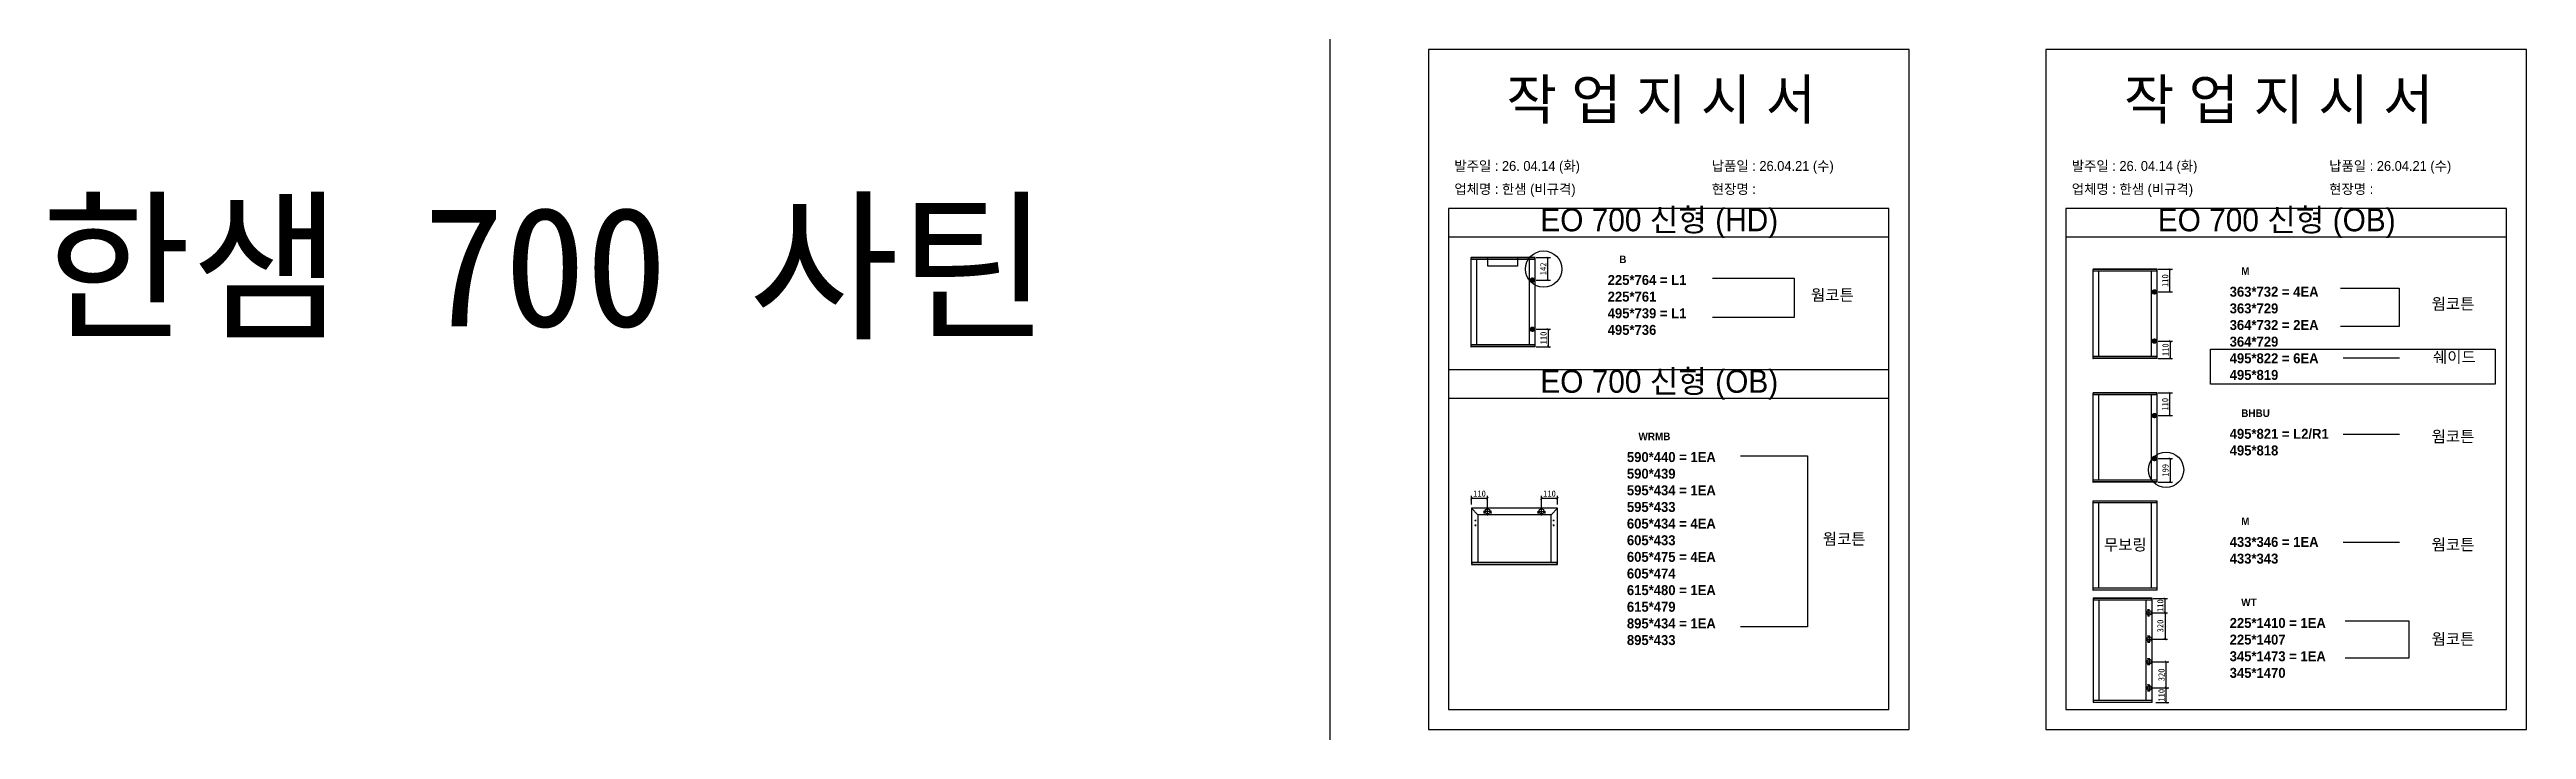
# Model space of a CAD drawing. Header units: millimetres. Extents: x -44117 to 256353, y -2095463 to 65325.
# Drawn here: x 105175 to 115088, y -869889 to -867169 of the extents above; entities that cross this region are included whole.
import ezdxf

# ---------------------------------------------------------------- set-up
doc = ezdxf.new("R2010")
doc.units = ezdxf.units.MM
doc.header["$LTSCALE"] = 10
doc.layers.add('Layer1', color=7, linetype='Continuous', lineweight=70)
doc.styles.add('MtX_Gulim', font='')
doc.styles.get('MtX_Gulim').set_extended_font_data('Gulim', bold=True)
doc.dimstyles.new('ISO-25', dxfattribs={"dimtxt": 2.5, "dimasz": 2.5, "dimexe": 1, "dimexo": 1, "dimtad": 1, "dimtxsty": 'Standard', "dimblk": 'ARCHTICK', "dimcen": 2.5, "dimadec": 0, "dimazin": 0, "dimtfac": 1, "dimtmove": 0, "dimatfit": 3, "dimfxl": 0, "dimarcsym": 0})

msp = doc.modelspace()

# ---------------------------------------------------------------- texts
at = {"linetype": 'Continuous', "style": 'MtX_Gulim'}
for s, height, p in [('B', 30.31593, (111456.95121, -868023.39344)), ('M', 30.31593, (113946.30751, -868070.37853)), ('BHBU', 30.315933, (113946.30751, -868638.83494)), ('WRMB', 30.315933, (111533.84077, -868731.76305)), ('M', 30.31593, (113946.30751, -869071.43384)), ('WT', 30.315933, (113946.30751, -869395.43612))]:
    msp.add_text(s, height=height, dxfattribs=at).set_placement(p)
at = {"attachment_point": 1}
for s, width, gutter_width, heights, insert, char_height in [('{\\fGulim|b0|i0|c129|p50;작 업 지 시 서}', 3786.0728481, 14.30944, [-178.40505], (111005.79346, -867288.21443), 160.2657825), ('{\\fGulim|b0|i0|c129|p50;작 업 지 시 서}', 3786.0728481, 14.30944, [-178.40505], (113476.97001, -867288.21443), 160.2657825), ('\\pt11;{\\fGulim|b0|i0|c129|p50;발주일 : 26. 04.14 (화)}', 3786.0728481, 14.30944, [39.49878], (110796.95058, -867614.95815), 39.2651167), ('{\\fGulim|b0|i0|c129|p50;납품일 : 26.04.21 (수)}', 3786.0728481, 14.30944, [40.16974], (111827.2054, -867614.95815), 39.2651167), ('\\pt11;{\\fGulim|b0|i0|c129|p50;발주일 : 26. 04.14 (화)}', 3786.0728481, 14.30944, [39.49878], (113268.12713, -867614.95815), 39.2651167), ('{\\fGulim|b0|i0|c129|p50;납품일 : 26.04.21 (수)}', 3786.0728481, 14.30944, [40.16974], (114298.38195, -867614.95815), 39.2651167), ('{\\f굴림|b0|i0|c129|p50;한샘} 700 {\\f굴림|b0|i0|c129|p50;사틴}', 5072.1082947, 2395.6482, [-533.35869], (105140.70232, -867797.60521), 479.1296392), ('{\\fGulim|b0|i0|c129|p50;업체명 : 한샘 (비규격)}', 3786.0728481, 14.30944, [41.34032], (110796.95058, -867707.28976), 39.2651167), ('{\\fGulim|b0|i0|c129|p50;EO 700 신형 (HD)}', 2155.3243433, 8.14604, [-114.80382], (111141.17712, -867804.79522), 91.2356303), ('{\\fGulim|b0|i0|c129|p50;현장명 : }', 3786.0728481, 14.30944, [-43.81381], (111827.2054, -867707.28976), 39.2651167), ('{\\fGulim|b0|i0|c129|p50;업체명 : 한샘 (비규격)}', 3786.0728481, 14.30944, [41.34032], (113268.12713, -867707.28976), 39.2651167), ('{\\fGulim|b0|i0|c129|p50;EO 700 신형 (OB)}', 2155.3243433, 8.14604, [-114.80382], (113612.35367, -867804.79522), 91.2356303), ('{\\fGulim|b0|i0|c129|p50;현장명 : }', 3786.0728481, 14.30944, [-43.81381], (114298.38195, -867707.28976), 39.2651167), ('{\\f굴림|b1|i0|c129|p50;225*764 = L1\\P\\C1;225*761\\P\\C256;495*739 = L1\\P\\C1;495*736}', 12072.7918459, 155.2668, [-240.98041], (111410.75399, -868070.87404), 39.9257485), ('{\\f굴림|b1|i0|c129|p50;웜코튼}', 13746.5878503, 176.7933, [-49.06916], (112224.34254, -868128.41968), 45.4611341), ('{\\f굴림|b1|i0|c129|p50;363*732 = 4EA\\P\\C1;363*729\\P\\C256;364*732 = 2EA\\P\\C1;364*729\\P\\C256;495*822 = 6EA\\P\\C1;495*819}', 12072.7918459, 155.2668, [-374.22467], (113900.11029, -868117.85913), 39.9257485), ('{\\f굴림|b1|i0|c129|p50;웜코튼}', 13746.5878503, 176.7933, [-49.06916], (114708.26534, -868163.69018), 45.4611341), ('{\\f굴림|b1|i0|c129|p50;쉐이드}', 13746.5878503, 176.7933, [-50.51237], (114713.69884, -868376.69869), 45.4611341), ('{\\fGulim|b0|i0|c129|p50;EO 700 신형 (OB)}', 2155.3243433, 8.14604, [-114.80382], (111141.17712, -868450.76659), 91.2356303), ('{\\f굴림|b1|i0|c129|p50;495*821 = L2/R1\\P\\C1;495*818}', 12072.7918459, 155.2668, [-111.27454], (113900.11029, -868686.31554), 39.9257485), ('{\\f굴림|b1|i0|c129|p50;웜코튼}', 13746.5878503, 176.7933, [-49.06916], (114708.26534, -868694.16012), 45.4611341), ('{\\f굴림|b1|i0|c129|p50;590*440 = 1EA\\P\\C1;590*439\\P\\C256;595*434 = 1EA\\P\\C1;595*433\\P\\C256;605*434 = 4EA\\P\\C1;605*433\\P\\C256;605*475 = 4EA\\P\\C1;605*474\\P\\C256;615*480 = 1EA\\P\\C1;615*479\\P\\C256;895*434 = 1EA\\P\\C1;895*433}', 12072.7918459, 155.2668, [-774.1159], (111487.64355, -868779.24366), 39.9257485), ('{\\f굴림|b1|i0|c129|p50;웜코튼}', 13746.5878503, 176.7933, [-49.06916], (112271.77084, -869104.07775), 45.4611341), ('{\\f굴림|b1|i0|c129|p50;무보링}', 13746.5878503, 176.7933, [-50.63264], (113396.61474, -869127.20592), 45.4611341), ('{\\f굴림|b1|i0|c129|p50;433*346 = 1EA\\P\\C1;433*343}', 12072.7918459, 155.2668, [-107.63052], (113900.11029, -869118.91444), 39.9257485), ('{\\f굴림|b1|i0|c129|p50;웜코튼}', 13746.5878503, 176.7933, [-49.06916], (114708.26534, -869126.75902), 45.4611341), ('{\\f굴림|b1|i0|c129|p50;225*1410 = 1EA\\P\\C1;225*1407\\P\\C256;345*1473 = 1EA\\P\\C1;345*1470}', 12072.7918459, 155.2668, [-240.98041], (113900.11029, -869442.91672), 39.9257485), ('{\\f굴림|b1|i0|c129|p50;웜코튼}', 13746.5878503, 176.7933, [-49.06916], (114708.26534, -869504.38926), 45.4611341)]:
    msp.add_mtext_dynamic_manual_height_columns(s, width=width, gutter_width=gutter_width, heights=heights, dxfattribs=dict(at, insert=insert, char_height=char_height))

# ---------------------------------------------------------------- blocks, each defined once
blk = doc.blocks.new('_ArchTick')
at = {"color": 0, "linetype": 'ByBlock', "const_width": 0.15}
blk.add_lwpolyline([(-0.5, -0.5), (0.5, 0.5)], dxfattribs=at)
blk = doc.blocks.new('*D5625')
at = {"color": 0, "lineweight": -2}
for p, q in [((110865.5, -868988.9), (110865.5, -868954.3)), ((110865.5, -868964.3), (110930, -868964.3)), ((110930, -869001.6), (110930, -868954.3))]:
    blk.add_line(p, q, dxfattribs=at)
at = {"layer": 'Defpoints', "color": 0}
for p in [(110930, -868964.3), (110865.5, -869003.9), (110930, -869016.6)]:
    blk.add_point(p, dxfattribs=at)
at = {"color": 0, "lineweight": -2, "xscale": 10, "yscale": 10, "zscale": 10, "rotation": 180}
blk.add_blockref('_ArchTick', (110865.5, -868964.3), dxfattribs=at)
at = {"color": 0, "lineweight": -2, "xscale": 10, "yscale": 10, "zscale": 10}
blk.add_blockref('_ArchTick', (110930, -868964.3), dxfattribs=at)
at = {"color": 0, "insert": (110897.7, -868945.5), "char_height": 25, "attachment_point": 5}
blk.add_mtext('110', dxfattribs=at)
blk = doc.blocks.new('*D5626')
at = {"color": 0, "lineweight": -2}
for p, q in [((111145.6, -869001.6), (111145.6, -868954.3)), ((111145.6, -868964.3), (111210.1, -868964.3)), ((111210.1, -868988.9), (111210.1, -868954.3))]:
    blk.add_line(p, q, dxfattribs=at)
at = {"layer": 'Defpoints', "color": 0}
for p in [(111210.1, -868964.3), (111145.6, -869016.6), (111210.1, -869003.9)]:
    blk.add_point(p, dxfattribs=at)
at = {"color": 0, "lineweight": -2, "xscale": 10, "yscale": 10, "zscale": 10, "rotation": 180}
blk.add_blockref('_ArchTick', (111145.6, -868964.3), dxfattribs=at)
at = {"color": 0, "lineweight": -2, "xscale": 10, "yscale": 10, "zscale": 10}
blk.add_blockref('_ArchTick', (111210.1, -868964.3), dxfattribs=at)
at = {"color": 0, "insert": (111177.8, -868945.5), "char_height": 25, "attachment_point": 5}
blk.add_mtext('110', dxfattribs=at)
blk = doc.blocks.new('*D5627')
at = {"color": 0, "lineweight": -2}
for p, q in [((111124.3, -868001), (111181.4, -868001)), ((111124.3, -868091.6), (111181.4, -868091.6)), ((111171.4, -868091.6), (111171.4, -868001))]:
    blk.add_line(p, q, dxfattribs=at)
at = {"layer": 'Defpoints', "color": 0}
for p in [(111109.3, -868001), (111109.3, -868091.6), (111171.4, -868001)]:
    blk.add_point(p, dxfattribs=at)
at = {"color": 0, "lineweight": -2, "xscale": 10, "yscale": 10, "zscale": 10}
for p, rotation in [((111171.4, -868001), 90), ((111171.4, -868091.6), 270)]:
    blk.add_blockref('_ArchTick', p, dxfattribs=dict(at, rotation=rotation))
at = {"color": 0, "insert": (111152.7, -868046.3), "char_height": 25, "attachment_point": 5, "rotation": 90}
blk.add_mtext('142', dxfattribs=at)
blk = doc.blocks.new('*D5628')
at = {"color": 0, "lineweight": -2}
for p, q in [((111124.3, -868288.1), (111182.4, -868288.1)), ((111172.4, -868288.1), (111172.4, -868357.8)), ((111124.3, -868357.8), (111182.4, -868357.8))]:
    blk.add_line(p, q, dxfattribs=at)
at = {"layer": 'Defpoints', "color": 0}
for p in [(111109.3, -868288.1), (111109.3, -868357.8), (111172.4, -868357.8)]:
    blk.add_point(p, dxfattribs=at)
at = {"color": 0, "lineweight": -2, "xscale": 10, "yscale": 10, "zscale": 10}
for p, rotation in [((111172.4, -868288.1), 90), ((111172.4, -868357.8), 270)]:
    blk.add_blockref('_ArchTick', p, dxfattribs=dict(at, rotation=rotation))
at = {"color": 0, "insert": (111153.7, -868322.9), "char_height": 25, "attachment_point": 5, "rotation": 90}
blk.add_mtext('110', dxfattribs=at)
blk = doc.blocks.new('*D5629')
at = {"color": 0, "lineweight": -2}
for p, q in [((113613.7, -868048), (113670.8, -868048)), ((113660.8, -868138.6), (113660.8, -868048)), ((113613.7, -868138.6), (113670.8, -868138.6))]:
    blk.add_line(p, q, dxfattribs=at)
at = {"layer": 'Defpoints', "color": 0}
for p in [(113598.7, -868048), (113660.8, -868048), (113598.7, -868138.6)]:
    blk.add_point(p, dxfattribs=at)
at = {"color": 0, "lineweight": -2, "xscale": 10, "yscale": 10, "zscale": 10}
for p, rotation in [((113660.8, -868048), 90), ((113660.8, -868138.6), 270)]:
    blk.add_blockref('_ArchTick', p, dxfattribs=dict(at, rotation=rotation))
at = {"color": 0, "insert": (113642, -868093.3), "char_height": 25, "attachment_point": 5, "rotation": 90}
blk.add_mtext('110', dxfattribs=at)
blk = doc.blocks.new('*D5630')
at = {"color": 0, "lineweight": -2}
for p, q in [((113613.7, -868335.1), (113671.8, -868335.1)), ((113661.8, -868335.1), (113661.8, -868404.8)), ((113613.7, -868404.8), (113671.8, -868404.8))]:
    blk.add_line(p, q, dxfattribs=at)
at = {"layer": 'Defpoints', "color": 0}
for p in [(113598.7, -868335.1), (113598.7, -868404.8), (113661.8, -868404.8)]:
    blk.add_point(p, dxfattribs=at)
at = {"color": 0, "lineweight": -2, "xscale": 10, "yscale": 10, "zscale": 10}
for p, rotation in [((113661.8, -868335.1), 90), ((113661.8, -868404.8), 270)]:
    blk.add_blockref('_ArchTick', p, dxfattribs=dict(at, rotation=rotation))
at = {"color": 0, "insert": (113643, -868369.9), "char_height": 25, "attachment_point": 5, "rotation": 90}
blk.add_mtext('110', dxfattribs=at)
blk = doc.blocks.new('*D5631')
at = {"color": 0, "lineweight": -2}
for p, q in [((113613.7, -868542.7), (113670.8, -868542.7)), ((113660.8, -868633.3), (113660.8, -868542.7)), ((113613.7, -868633.3), (113670.8, -868633.3))]:
    blk.add_line(p, q, dxfattribs=at)
at = {"layer": 'Defpoints', "color": 0}
for p in [(113598.7, -868542.7), (113660.8, -868542.7), (113598.7, -868633.3)]:
    blk.add_point(p, dxfattribs=at)
at = {"color": 0, "lineweight": -2, "xscale": 10, "yscale": 10, "zscale": 10}
for p, rotation in [((113660.8, -868542.7), 90), ((113660.8, -868633.3), 270)]:
    blk.add_blockref('_ArchTick', p, dxfattribs=dict(at, rotation=rotation))
at = {"color": 0, "insert": (113642, -868588), "char_height": 25, "attachment_point": 5, "rotation": 90}
blk.add_mtext('110', dxfattribs=at)
blk = doc.blocks.new('*D5632')
at = {"color": 0, "lineweight": -2}
for p, q in [((113613.7, -868805.2), (113671.8, -868805.2)), ((113661.8, -868805.2), (113661.8, -868899.5)), ((113613.7, -868899.5), (113671.8, -868899.5))]:
    blk.add_line(p, q, dxfattribs=at)
at = {"layer": 'Defpoints', "color": 0}
for p in [(113598.7, -868805.2), (113598.7, -868899.5), (113661.8, -868899.5)]:
    blk.add_point(p, dxfattribs=at)
at = {"color": 0, "lineweight": -2, "xscale": 10, "yscale": 10, "zscale": 10}
for p, rotation in [((113661.8, -868805.2), 90), ((113661.8, -868899.5), 270)]:
    blk.add_blockref('_ArchTick', p, dxfattribs=dict(at, rotation=rotation))
at = {"color": 0, "insert": (113643, -868852.3), "char_height": 25, "attachment_point": 5, "rotation": 90}
blk.add_mtext('199', dxfattribs=at)
blk = doc.blocks.new('*D5633')
at = {"color": 0, "lineweight": -2}
for p, q in [((113593.4, -869364.6), (113651.3, -869364.6)), ((113641.3, -869422.5), (113641.3, -869364.6)), ((113593.4, -869422.5), (113651.3, -869422.5))]:
    blk.add_line(p, q, dxfattribs=at)
at = {"layer": 'Defpoints', "color": 0}
for p in [(113578.4, -869364.6), (113641.3, -869364.6), (113578.4, -869422.5)]:
    blk.add_point(p, dxfattribs=at)
at = {"color": 0, "lineweight": -2, "xscale": 10, "yscale": 10, "zscale": 10}
for p, rotation in [((113641.3, -869364.6), 90), ((113641.3, -869422.5), 270)]:
    blk.add_blockref('_ArchTick', p, dxfattribs=dict(at, rotation=rotation))
at = {"color": 0, "insert": (113622.6, -869393.6), "char_height": 25, "attachment_point": 5, "rotation": 90}
blk.add_mtext('110', dxfattribs=at)
blk = doc.blocks.new('*D5634')
at = {"color": 0, "lineweight": -2}
for p, q in [((113593.4, -869723.1), (113655.9, -869723.1)), ((113605, -869781.6), (113655.9, -869781.6)), ((113645.9, -869781.6), (113645.9, -869723.1))]:
    blk.add_line(p, q, dxfattribs=at)
at = {"layer": 'Defpoints', "color": 0}
for p in [(113578.4, -869723.1), (113590, -869781.6), (113645.9, -869723.1)]:
    blk.add_point(p, dxfattribs=at)
at = {"color": 0, "lineweight": -2, "xscale": 10, "yscale": 10, "zscale": 10}
for p, rotation in [((113645.9, -869723.1), 90), ((113645.9, -869781.6), 270)]:
    blk.add_blockref('_ArchTick', p, dxfattribs=dict(at, rotation=rotation))
at = {"color": 0, "insert": (113627.1, -869752.3), "char_height": 25, "attachment_point": 5, "rotation": 90}
blk.add_mtext('110', dxfattribs=at)
blk = doc.blocks.new('*D5635')
at = {"color": 0, "lineweight": -2}
for p, q in [((113593.4, -869617.9), (113655.9, -869617.9)), ((113645.9, -869723.1), (113645.9, -869617.9)), ((113593.4, -869723.1), (113655.9, -869723.1))]:
    blk.add_line(p, q, dxfattribs=at)
at = {"layer": 'Defpoints', "color": 0}
for p in [(113578.4, -869617.9), (113645.9, -869617.9), (113578.4, -869723.1)]:
    blk.add_point(p, dxfattribs=at)
at = {"color": 0, "lineweight": -2, "xscale": 10, "yscale": 10, "zscale": 10}
for p, rotation in [((113645.9, -869617.9), 90), ((113645.9, -869723.1), 270)]:
    blk.add_blockref('_ArchTick', p, dxfattribs=dict(at, rotation=rotation))
at = {"color": 0, "insert": (113627.1, -869670.5), "char_height": 25, "attachment_point": 5, "rotation": 90}
blk.add_mtext('320', dxfattribs=at)
blk = doc.blocks.new('*D5636')
at = {"color": 0, "lineweight": -2}
for p, q in [((113593.4, -869422.5), (113651.3, -869422.5)), ((113641.3, -869422.5), (113641.3, -869527.7)), ((113593.4, -869527.7), (113651.3, -869527.7))]:
    blk.add_line(p, q, dxfattribs=at)
at = {"layer": 'Defpoints', "color": 0}
for p in [(113578.4, -869422.5), (113578.4, -869527.7), (113641.3, -869527.7)]:
    blk.add_point(p, dxfattribs=at)
at = {"color": 0, "lineweight": -2, "xscale": 10, "yscale": 10, "zscale": 10}
for p, rotation in [((113641.3, -869422.5), 90), ((113641.3, -869527.7), 270)]:
    blk.add_blockref('_ArchTick', p, dxfattribs=dict(at, rotation=rotation))
at = {"color": 0, "insert": (113622.6, -869475.1), "char_height": 25, "attachment_point": 5, "rotation": 90}
blk.add_mtext('320', dxfattribs=at)

# ---------------------------------------------------------------- dimensions: what is measured, and where the dimension line sits
for base, p1, p2, text, picture, middle in [((111171.42827, -868001.00548), (111109.30893, -868091.601), (111109.30893, -868001.00548), '142', '*D5627', (111152.67827, -868046.30324)), ((113660.78456, -868047.99057), (113598.66523, -868138.58609), (113598.66523, -868047.99057), '110', '*D5629', (113642.03456, -868093.28833)), ((111172.42182, -868357.77446), (111109.30893, -868288.07894), (111109.30893, -868357.77446), '110', '*D5628', (111153.67182, -868322.9267)), ((113661.77811, -868404.75955), (113598.66523, -868335.06402), (113598.66523, -868404.75955), '110', '*D5630', (113643.02811, -868369.91179)), ((113660.78456, -868542.70853), (113598.66523, -868633.30405), (113598.66523, -868542.70853), '110', '*D5631', (113642.03456, -868588.00629)), ((113661.77811, -868899.47751), (113598.66523, -868805.2025), (113598.66523, -868899.47751), '199', '*D5632', (113643.02811, -868852.34001)), ((113641.32608, -869527.66626), (113578.40095, -869422.48371), (113578.40095, -869527.66626), '320', '*D5636', (113622.57608, -869475.07499)), ((113645.89754, -869617.87625), (113578.40095, -869723.05878), (113578.40095, -869617.87625), '320', '*D5635', (113627.14754, -869670.46752)), ((113645.89754, -869723.05878), (113590.03949, -869781.56348), (113578.40095, -869723.05878), '110', '*D5634', (113627.14754, -869752.31113))]:
    dim = msp.add_linear_dim(base=base, p1=p1, p2=p2, angle=90, text=text, dimstyle='ISO-25', override={"dimscale": 10, "dimasz": 1, "dimexo": 1.5, "dimtxsty": 'Standard'})
    dim.commit()
    dim.dimension.update_dxf_attribs({"geometry": picture, "text_midpoint": middle})
for base, p1, p2, picture, middle in [((110930.00876, -868964.27287), (110865.48871, -869003.85327), (110930.00876, -869016.5797), '*D5625', (110897.74873, -868945.52287)), ((111210.07858, -868964.27287), (111145.55854, -869016.5797), (111210.07858, -869003.85327), '*D5626', (111177.81856, -868945.52287))]:
    dim = msp.add_linear_dim(base=base, p1=p1, p2=p2, text='110', dimstyle='ISO-25', override={"dimscale": 10, "dimasz": 1, "dimexo": 1.5, "dimtxsty": 'Standard'})
    dim.commit()
    dim.dimension.update_dxf_attribs({"geometry": picture, "text_midpoint": middle})
dim = msp.add_linear_dim(base=(113641.32608, -869364.64663), p1=(113578.40095, -869422.48371), p2=(113578.40095, -869364.64663), angle=90, text='110', dimstyle='ISO-25', override={"dimscale": 10, "dimasz": 1, "dimexo": 1.5, "dimtxsty": 'Standard'})
dim.commit()
dim.dimension.update_dxf_attribs({"geometry": '*D5633', "text_midpoint": (113641.32608, -869393.56517), "dimtype": 160})

# ---------------------------------------------------------------- linework, layer by layer
for p, q in [((112536.55308, -867804.50746), (110773.62947, -867804.50746)), ((115007.72963, -867804.50746), (113244.80602, -867804.50746)), ((112536.55308, -867918.98302), (110773.62947, -867918.98302)), ((115007.72963, -867918.98302), (113244.80602, -867918.98302)), ((110863.53297, -868001.26178), (110863.53297, -868357.51816)), ((111120.39403, -868001.72312), (110863.53297, -868001.72312)), ((111120.39403, -868008.69447), (110863.53297, -868008.69447)), ((111120.13773, -868001.00548), (110863.78927, -868001.00548)), ((110886.34363, -868008.18187), (110886.34363, -868350.08548)), ((111097.32707, -868350.08548), (111097.32707, -868008.69447)), ((111119.11253, -868008.69447), (111119.11253, -868001.00548)), ((111120.39403, -868357.51816), (111120.39403, -868001.26178)), ((113352.88927, -868048.24686), (113352.88927, -868404.50324)), ((113609.75032, -868048.7082), (113352.88927, -868048.7082)), ((113609.75032, -868055.67955), (113352.88927, -868055.67955)), ((113609.49402, -868047.99057), (113353.14557, -868047.99057)), ((113375.69993, -868055.16695), (113375.69993, -868397.07056)), ((113586.68336, -868397.07056), (113586.68336, -868055.67955)), ((113608.46882, -868055.67955), (113608.46882, -868047.99057)), ((113609.75032, -868404.50324), (113609.75032, -868048.24686)), ((111120.39403, -868350.08548), (110863.53297, -868350.08548)), ((111120.39403, -868357.05683), (110863.53297, -868357.05683)), ((111120.13773, -868357.77446), (110863.78927, -868357.77446)), ((110864.81447, -868357.77446), (110864.81447, -868350.08548)), ((111119.11253, -868350.08548), (111119.11253, -868357.77446)), ((112536.55308, -868450.47882), (110773.62947, -868450.47882)), ((113609.75032, -868397.07056), (113352.88927, -868397.07056)), ((113609.75032, -868404.04191), (113352.88927, -868404.04191)), ((113609.49402, -868404.75955), (113353.14557, -868404.75955)), ((113354.17077, -868404.75955), (113354.17077, -868397.07056)), ((113608.46882, -868397.07056), (113608.46882, -868404.75955)), ((114353.94459, -868402.69171), (114579.27089, -868402.69171)), ((112536.55308, -868564.95438), (110773.62947, -868564.95438)), ((113352.88927, -868542.96483), (113352.88927, -868899.2212)), ((113609.75032, -868543.42617), (113352.88927, -868543.42617)), ((113609.75032, -868550.39751), (113352.88927, -868550.39751)), ((113609.49402, -868542.70853), (113353.14557, -868542.70853)), ((113375.69993, -868549.88491), (113375.69993, -868891.78852)), ((113586.68336, -868891.78852), (113586.68336, -868550.39751)), ((113608.46882, -868550.39751), (113608.46882, -868542.70853)), ((113609.75032, -868899.2212), (113609.75032, -868542.96483)), ((114353.94459, -868707.4773), (114579.27089, -868707.4773)), ((113609.75032, -868891.78852), (113352.88927, -868891.78852)), ((113609.75032, -868898.75987), (113352.88927, -868898.75987)), ((113352.88927, -868975.56373), (113352.88927, -869331.82011)), ((113609.75032, -868976.02507), (113352.88927, -868976.02507)), ((113609.75032, -868982.99642), (113352.88927, -868982.99642)), ((113609.49402, -868899.47751), (113353.14557, -868899.47751)), ((113609.49402, -868975.30743), (113353.14557, -868975.30743)), ((113354.17077, -868899.47751), (113354.17077, -868891.78852)), ((113375.69993, -868982.48382), (113375.69993, -869324.38743)), ((113586.68336, -869324.38743), (113586.68336, -868982.99642)), ((113608.46882, -868891.78852), (113608.46882, -868899.47751)), ((113608.46882, -868982.99642), (113608.46882, -868975.30743)), ((113609.75032, -869331.82011), (113609.75032, -868975.56373)), ((110865.19275, -869003.85327), (110865.19275, -869228.1936)), ((110891.5335, -869030.19402), (110865.27943, -869003.644)), ((111210.07858, -869003.55731), (110865.48871, -869003.55731)), ((110878.51111, -869053.27918), (110884.43038, -869053.27918)), ((110878.51111, -869072.22084), (110884.43038, -869072.22084)), ((110881.47074, -869050.31954), (110881.47074, -869056.23881)), ((110881.47074, -869069.2612), (110881.47074, -869075.18047)), ((110891.5335, -869030.19402), (110891.5335, -869220.20259)), ((111184.03379, -869030.19402), (110891.5335, -869030.19402)), ((110946.15218, -869016.5797), (110913.86534, -869016.5797)), ((110919.05811, -869022.49897), (110914.32269, -869022.49897)), ((110916.6904, -869020.13127), (110916.6904, -869024.86668)), ((110930.00876, -869032.72312), (110930.00876, -869000.43629)), ((110945.69482, -869022.49897), (110940.95941, -869022.49897)), ((110943.32711, -869020.13127), (110943.32711, -869024.86668)), ((111129.41512, -869016.5797), (111161.70196, -869016.5797)), ((111134.6079, -869022.49897), (111129.87248, -869022.49897)), ((111132.24019, -869020.13127), (111132.24019, -869024.86668)), ((111145.55854, -869032.72312), (111145.55854, -869000.43629)), ((111161.24461, -869022.49897), (111156.50919, -869022.49897)), ((111158.8769, -869020.13127), (111158.8769, -869024.86668)), ((111184.03379, -869030.19402), (111210.28786, -869003.644)), ((111184.03379, -869219.61066), (111184.03379, -869030.19402)), ((111197.05619, -869053.27918), (111191.13692, -869053.27918)), ((111197.05619, -869072.22084), (111191.13692, -869072.22084)), ((111194.09656, -869050.31954), (111194.09656, -869056.23881)), ((111194.09656, -869069.2612), (111194.09656, -869075.18047)), ((111210.37454, -869228.1936), (111210.37454, -869003.85327)), ((114353.94459, -869140.07621), (114579.27089, -869140.07621)), ((110865.19275, -869219.61066), (111210.37454, -869219.61066)), ((110865.19275, -869227.66087), (111210.07858, -869227.66087)), ((110865.48871, -869228.48956), (111210.07858, -869228.48956)), ((110866.67256, -869219.61066), (110866.67256, -869228.48956)), ((111208.89473, -869228.48956), (111208.89473, -869219.61066)), ((113609.75032, -869324.38743), (113352.88927, -869324.38743)), ((113609.75032, -869331.35878), (113352.88927, -869331.35878)), ((113353.12391, -869364.16732), (113353.12391, -869781.37518)), ((113590.11748, -869364.64663), (113353.12391, -869364.64663)), ((113590.11748, -869371.88958), (113353.12391, -869371.88958)), ((113609.49402, -869332.07642), (113353.14557, -869332.07642)), ((113589.8512, -869363.90103), (113353.3902, -869363.90103)), ((113354.17077, -869332.07642), (113354.17077, -869324.38743)), ((113354.45534, -869363.90103), (113354.45534, -869371.88958)), ((113376.82327, -869371.35701), (113376.82327, -869773.65292)), ((113566.15184, -869773.65292), (113566.15184, -869371.88958)), ((113588.78606, -869371.88958), (113588.78606, -869363.90103)), ((113590.11748, -869781.37518), (113590.11748, -869364.16732)), ((113608.46882, -869324.38743), (113608.46882, -869332.07642)), ((113563.87636, -869422.48371), (113592.92553, -869422.48371)), ((113575.7381, -869410.50089), (113571.47754, -869410.50089)), ((113575.7381, -869434.46653), (113571.47754, -869434.46653)), ((113573.60782, -869408.37061), (113573.60782, -869412.63117)), ((113573.60782, -869432.33625), (113573.60782, -869436.59681)), ((113578.40095, -869437.0083), (113578.40095, -869407.95913)), ((113563.87636, -869527.66626), (113592.92553, -869527.66626)), ((113575.7381, -869515.68343), (113571.47754, -869515.68343)), ((113575.7381, -869539.64907), (113571.47754, -869539.64907)), ((113573.60782, -869513.55315), (113573.60782, -869517.81371)), ((113573.60782, -869537.51879), (113573.60782, -869541.77935)), ((113578.40095, -869513.14166), (113578.40095, -869542.19084)), ((113563.87636, -869617.87625), (113592.92553, -869617.87625)), ((113575.7381, -869605.89342), (113571.47754, -869605.89342)), ((113575.7381, -869629.85906), (113571.47754, -869629.85906)), ((113573.60782, -869603.76314), (113573.60782, -869608.0237)), ((113573.60782, -869627.72879), (113573.60782, -869631.98934)), ((113578.40095, -869603.35166), (113578.40095, -869632.40084)), ((113590.11748, -869773.65292), (113353.12391, -869773.65292)), ((113590.11748, -869780.89587), (113353.12391, -869780.89587)), ((113589.8512, -869781.64147), (113353.3902, -869781.64147)), ((113354.45534, -869781.64147), (113354.45534, -869773.65292)), ((113563.87636, -869723.05878), (113592.92553, -869723.05878)), ((113575.7381, -869711.07595), (113571.47754, -869711.07595)), ((113575.7381, -869735.04159), (113571.47754, -869735.04159)), ((113573.60782, -869708.94567), (113573.60782, -869713.20623)), ((113573.60782, -869732.91131), (113573.60782, -869737.17187)), ((113578.40095, -869708.53419), (113578.40095, -869737.58337)), ((113588.78606, -869773.65292), (113588.78606, -869781.64147))]:
    msp.add_line(p, q)
at = {"color": 1}
for p in [(110300.49669, 21924.9366), (110300.49669, 14161.07811), (110300.49669, 18584.38997), (110300.49669, 10820.53148), (110300.49669, 18627.87121), (110300.49669, 10864.01272), (110300.49669, 15287.32457), (110300.49669, 7523.46608), (110300.49669, 3746.75115), (110300.49669, 21924.9366), (110300.49669, 14161.07811), (110300.49669, 18584.38997), (110300.49669, 10820.53148), (110300.49669, 18627.87121), (110300.49669, 10864.01272), (110300.49669, 15287.32457), (110300.49669, 7523.46608), (110300.49669, 3746.75115), (110300.49669, 21924.9366), (110300.49669, 14161.07811), (110300.49669, 18584.38997), (110300.49669, 10820.53148), (110300.49669, 18627.87121), (110300.49669, 10864.01272), (110300.49669, 15287.32457), (110300.49669, 7523.46608), (110300.49669, 3746.75115), (110300.49669, 21924.9366), (110300.49669, 14161.07811), (110300.49669, 18584.38997), (110300.49669, 10820.53148), (110300.49669, 18627.87121), (110300.49669, 10864.01272), (110300.49669, 15287.32457), (110300.49669, 7523.46608), (110300.49669, 3746.75115), (110300.49669, 21924.9366), (110300.49669, 14161.07811), (110300.49669, 18584.38997), (110300.49669, 10820.53148), (110300.49669, 18627.87121), (110300.49669, 10864.01272), (110300.49669, 15287.32457), (110300.49669, 7523.46608), (110300.49669, 3746.75115), (110300.49669, 21924.9366), (110300.49669, 14161.07811), (110300.49669, 18584.38997), (110300.49669, 10820.53148), (110300.49669, 18627.87121), (110300.49669, 10864.01272), (110300.49669, 15287.32457), (110300.49669, 7523.46608), (110300.49669, 3746.75115), (110300.49669, 21924.9366), (110300.49669, 14161.07811), (110300.49669, 18584.38997), (110300.49669, 10820.53148), (110300.49669, 18627.87121), (110300.49669, 10864.01272), (110300.49669, 15287.32457), (110300.49669, 7523.46608), (110300.49669, 3746.75115), (110300.49669, 21924.9366), (110300.49669, 14161.07811), (110300.49669, 18584.38997), (110300.49669, 10820.53148), (110300.49669, 18627.87121), (110300.49669, 10864.01272), (110300.49669, 15287.32457), (110300.49669, 7523.46608), (110300.49669, 3746.75115), (110300.49669, 21924.9366), (110300.49669, 14161.07811), (110300.49669, 18584.38997), (110300.49669, 10820.53148), (110300.49669, 18627.87121), (110300.49669, 10864.01272), (110300.49669, 15287.32457), (110300.49669, 7523.46608), (110300.49669, 3746.75115), (110300.49669, 21924.9366), (110300.49669, 14161.07811), (110300.49669, 18584.38997), (110300.49669, 10820.53148), (110300.49669, 18627.87121), (110300.49669, 10864.01272), (110300.49669, 15287.32457), (110300.49669, 7523.46608), (110300.49669, 3746.75115), (110300.49669, 12702.87182), (110300.49669, 4939.01333), (110300.49669, 9362.32519), (110300.49669, 1598.4667), (110300.49669, 9405.80642), (110300.49669, 1641.94794), (110300.49669, 6065.25979), (110300.49669, -1698.5987), (110300.49669, -5475.31363), (110300.49669, 12702.87182), (110300.49669, 4939.01333), (110300.49669, 9362.32519), (110300.49669, 1598.4667), (110300.49669, 9405.80642), (110300.49669, 1641.94794), (110300.49669, 6065.25979), (110300.49669, -1698.5987), (110300.49669, -5475.31363), (110300.49669, 12702.87182), (110300.49669, 4939.01333), (110300.49669, 9362.32519), (110300.49669, 1598.4667), (110300.49669, 9405.80642), (110300.49669, 1641.94794), (110300.49669, 6065.25979), (110300.49669, -1698.5987), (110300.49669, -5475.31363), (110300.49669, 12702.87182), (110300.49669, 4939.01333), (110300.49669, 9362.32519), (110300.49669, 1598.4667), (110300.49669, 9405.80642), (110300.49669, 1641.94794), (110300.49669, 6065.25979), (110300.49669, -1698.5987), (110300.49669, -5475.31363), (110300.49669, 12702.87182), (110300.49669, 4939.01333), (110300.49669, 9362.32519), (110300.49669, 1598.4667), (110300.49669, 9405.80642), (110300.49669, 1641.94794), (110300.49669, 6065.25979), (110300.49669, -1698.5987), (110300.49669, -5475.31363)]:
    msp.add_xline(p, (0, 1), dxfattribs=at)
for points in [[(110693.49658, -869888.91309), (112616.68597, -869888.91309), (112616.68597, -867168.97381), (110693.49658, -867168.97381)], [(113164.67313, -869888.91309), (115087.86252, -869888.91309), (115087.86252, -867168.97381), (113164.67313, -867168.97381)], [(113823.40395, -868366.93974), (114962.99817, -868366.93974), (114962.99817, -868507.71314), (113823.40395, -868507.71314)]]:
    msp.add_lwpolyline(points, close=True)
for points in [[(110773.62947, -867804.50746), (110773.62947, -869808.7802), (112536.55308, -869808.7802), (112536.55308, -867804.50746)], [(113244.80602, -867804.50746), (113244.80602, -869808.7802), (115007.72963, -869808.7802), (115007.72963, -867804.50746)], [(111049.26868, -868001.00548), (111049.26868, -868035.44582), (110931.4338, -868035.44582), (110931.4338, -868001.00548)], [(111830.66668, -868083.87814), (112157.46208, -868083.87814), (112157.46208, -868240.29303), (111830.66668, -868240.29303)], [(114344.04209, -868123.3794), (114578.66443, -868123.3794), (114578.66443, -868277.5598), (114344.04209, -868277.5598)], [(111942.87607, -868794.83683), (112211.01588, -868794.83683), (112211.01588, -869478.59336), (111942.87607, -869478.59336)], [(114362.83791, -869454.01388), (114617.57074, -869454.01388), (114617.57074, -869603.72528), (114362.83791, -869603.72528)]]:
    msp.add_lwpolyline(points)
for centre, radius in [((111154.37652, -868047.11318), 72.6212), ((113645.31861, -868850.22335), 70.70093)]:
    msp.add_circle(centre, radius, dxfattribs=at)
for centre, radius in [((110881.47074, -869053.27918), 0.88789), ((110881.47074, -869072.22084), 0.88789), ((110916.6904, -869022.49897), 0.94708), ((110930.00876, -869016.5797), 10.35872), ((110943.32711, -869022.49897), 0.94708), ((111132.24019, -869022.49897), 0.94708), ((111145.55854, -869016.5797), 10.35872), ((111158.8769, -869022.49897), 0.94708), ((111194.09656, -869053.27918), 0.88789), ((111194.09656, -869072.22084), 0.88789), ((113578.40095, -869422.48371), 9.31997), ((113573.60782, -869410.50089), 0.85211), ((113573.60782, -869434.46653), 0.85211), ((113578.40095, -869527.66626), 9.31997), ((113573.60782, -869515.68343), 0.85211), ((113573.60782, -869539.64907), 0.85211), ((113578.40095, -869617.87625), 9.31997), ((113573.60782, -869605.89342), 0.85211), ((113573.60782, -869629.85906), 0.85211), ((113578.40095, -869723.05878), 9.31997), ((113573.60782, -869711.07595), 0.85211), ((113573.60782, -869735.04159), 0.85211)]:
    msp.add_circle(centre, radius)
for centre, radius, start, end in [((111120.13773, -868001.26178), 0.2563, 0, 90), ((113609.49402, -868048.24686), 0.2563, 0, 90), ((110863.78927, -868357.51816), 0.2563, 180, 270), ((111120.13773, -868357.51816), 0.2563, 270, 0), ((113353.14557, -868404.50325), 0.2563, 180, 270), ((113609.49402, -868404.50325), 0.2563, 270, 0), ((113609.49402, -868542.96483), 0.2563, 0, 90), ((113353.14557, -868899.22121), 0.2563, 180, 270), ((113609.49402, -868899.22121), 0.2563, 270, 0), ((113609.49402, -868975.56373), 0.2563, 0, 90), ((110865.48871, -869003.85327), 0.29596, 90, 180), ((111210.07858, -869003.85327), 0.29596, 0, 90), ((110865.48871, -869228.1936), 0.29596, 180, 270), ((111210.07858, -869228.1936), 0.29596, 270, 0), ((113353.14557, -869331.82012), 0.2563, 180, 270), ((113353.3902, -869364.16732), 0.26628, 90, 180), ((113589.8512, -869364.16732), 0.26628, 0, 90), ((113609.49402, -869331.82012), 0.2563, 270, 0), ((113353.3902, -869781.37519), 0.26628, 180, 270), ((113589.8512, -869781.37519), 0.26628, 270, 0)]:
    msp.add_arc(centre, radius, start, end)
at = {"layer": 'Layer1'}
for p, q in [((111109.30893, -868082.15479), (111109.30893, -868101.04721)), ((113598.66523, -868129.13988), (113598.66523, -868148.0323)), ((111109.30893, -868297.52515), (111109.30893, -868278.63273)), ((113598.66523, -868344.51023), (113598.66523, -868325.61781)), ((113598.66523, -868623.85784), (113598.66523, -868642.75026)), ((113598.66523, -868814.64871), (113598.66523, -868795.75629))]:
    msp.add_line(p, q, dxfattribs=at)
for points in [[(111118.75514, -868091.601), (111099.86272, -868091.601)], [(113608.11144, -868138.58609), (113589.21901, -868138.58609)], [(111118.75514, -868288.07894), (111099.86272, -868288.07894)], [(113608.11144, -868335.06402), (113589.21901, -868335.06402)], [(113608.11144, -868633.30405), (113589.21901, -868633.30405)], [(113608.11144, -868805.2025), (113589.21901, -868805.2025)]]:
    msp.add_lwpolyline(points, close=True, dxfattribs=at)
for centre in [(111109.30893, -868091.601), (113598.66523, -868138.58609), (111109.30893, -868288.07894), (113598.66523, -868335.06402), (113598.66523, -868633.30405), (113598.66523, -868805.2025)]:
    msp.add_circle(centre, 6.29747, dxfattribs=at)

msp.set_redraw_order([(e.dxf.handle, doc.entitydb.next_handle()) for e in msp.query("TEXT MTEXT ATTDEF DIMENSION ARC_DIMENSION")])  # texts and dimensions are drawn at this point

doc.saveas('drawing.dxf')
